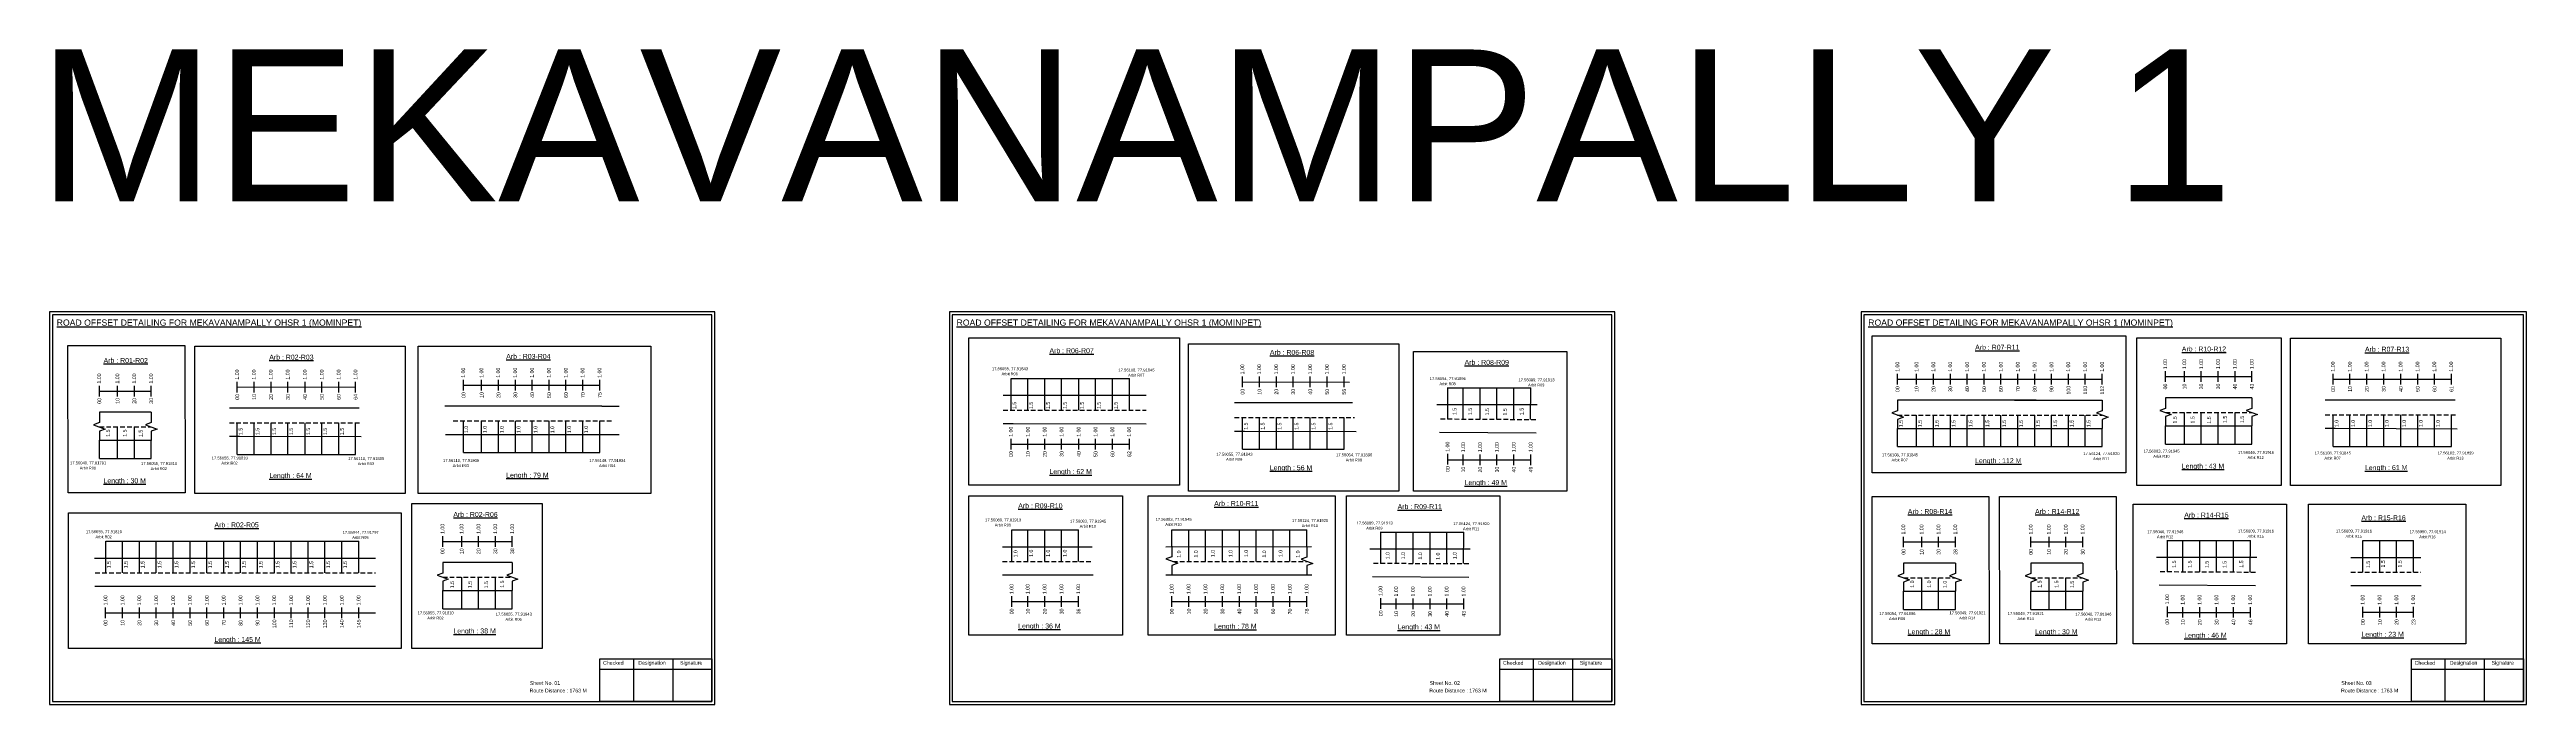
# Model space of a CAD drawing. Header units: inches. Extents: x 1241 to 8862, y 322 to 2472.
# Drawn here: x 4077 to 6074, y 1661 to 2190 of the extents above; entities that cross this region are included whole.
import ezdxf

# ---------------------------------------------------------------- set-up
doc = ezdxf.new("R2010")
doc.units = ezdxf.units.IN
doc.header["$MEASUREMENT"] = 0
doc.linetypes.add('DASHED2', pattern=[0.375, 0.25, -0.125])
doc.layers.add('PDF_Geometry', color=7, linetype='Continuous')
doc.layers.add('PDF_Text', color=5, linetype='Continuous')
doc.styles.add('PDF Arial', font='arial.ttf')
doc.styles.get("Standard").update_dxf_attribs({"font": 'arial.ttf'})

msp = doc.modelspace()

# ---------------------------------------------------------------- linework, layer by layer
at = {"color": 217, "true_color": 0x93278f}
for p, q in [((4117.3, 1909.8), (4117.3, 1918.3)), ((4131.9, 1909.8), (4131.9, 1918.3)), ((4145.5, 1909.8), (4145.5, 1918.3)), ((4159.1, 1909.8), (4159.1, 1918.3)), ((4228.5, 1913), (4228.5, 1921.6)), ((4228.5, 1917.3), (4323.9, 1917.4)), ((4242.1, 1913), (4242.1, 1921.6)), ((4255.7, 1913), (4255.7, 1921.6)), ((4269.3, 1913), (4269.3, 1921.6)), ((4283.1, 1913), (4283.1, 1921.6)), ((4296.7, 1913), (4296.7, 1921.6)), ((4310.3, 1913), (4310.3, 1921.6)), ((4323.9, 1913), (4323.9, 1921.6)), ((4410.9, 1914.6), (4410.9, 1923.1)), ((4410.9, 1918.8), (4520.7, 1918.8)), ((4425.5, 1914.6), (4425.5, 1923.1)), ((4439.1, 1914.6), (4439.1, 1923.1)), ((4452.7, 1914.6), (4452.7, 1923.1)), ((4466.3, 1914.6), (4466.3, 1923.1)), ((4479.9, 1914.6), (4479.9, 1923.1)), ((4493.5, 1914.6), (4493.5, 1923.1)), ((4507.1, 1914.6), (4507.1, 1923.1)), ((4520.7, 1914.6), (4520.7, 1923.1)), ((5039, 1917.2), (5039, 1925.8)), ((5039, 1921.5), (5125.3, 1921.3)), ((5052.6, 1917.2), (5052.6, 1925.8)), ((5066.2, 1917.2), (5066.2, 1925.8)), ((5079.8, 1917.2), (5079.8, 1925.8)), ((5093.6, 1917.2), (5093.6, 1925.8)), ((5107.2, 1917.2), (5107.2, 1925.8)), ((5120.8, 1917.2), (5120.8, 1925.8)), ((5567.1, 1919.3), (5567.1, 1927.9)), ((5567.1, 1923.6), (5732, 1923.6)), ((5582.4, 1919.3), (5582.4, 1927.9)), ((5596, 1919.3), (5596, 1927.9)), ((5609.6, 1919.3), (5609.6, 1927.9)), ((5623.2, 1919.3), (5623.2, 1927.9)), ((5636.8, 1919.3), (5636.8, 1927.9)), ((5650.4, 1919.3), (5650.4, 1927.9)), ((5664, 1919.3), (5664, 1927.9)), ((5677.6, 1919.3), (5677.6, 1927.9)), ((5691.2, 1919.3), (5691.2, 1927.9)), ((5704.8, 1919.3), (5704.8, 1927.9)), ((5718.4, 1919.3), (5718.4, 1927.9)), ((5732, 1919.3), (5732, 1927.9)), ((5783, 1921.4), (5783, 1930)), ((5783, 1925.7), (5852.7, 1925.7)), ((5798.3, 1921.4), (5798.3, 1930)), ((5811.9, 1921.4), (5811.9, 1930)), ((5825.5, 1921.4), (5825.5, 1930)), ((5839.1, 1921.4), (5839.1, 1930)), ((5852.7, 1921.4), (5852.7, 1930)), ((5918.2, 1919.4), (5918.2, 1928)), ((5918.2, 1923.7), (6013.6, 1923.7)), ((5931.8, 1919.4), (5931.8, 1928)), ((5945.4, 1919.4), (5945.4, 1928)), ((5959, 1919.4), (5959, 1928)), ((5972.8, 1919.4), (5972.8, 1928)), ((5986.4, 1919.4), (5986.4, 1928)), ((6000, 1919.4), (6000, 1928)), ((6013.6, 1919.4), (6013.6, 1928)), ((4117.3, 1914.1), (4159.1, 1914.1)), ((4852.3, 1866.9), (4852.3, 1875.5)), ((4852.3, 1871.2), (4947.7, 1871.3)), ((4865.9, 1866.9), (4865.9, 1875.5)), ((4879.5, 1866.9), (4879.5, 1875.5)), ((4893.1, 1866.9), (4893.1, 1875.5)), ((4906.9, 1866.9), (4906.9, 1875.5)), ((4920.5, 1866.9), (4920.5, 1875.5)), ((4934.1, 1866.9), (4934.1, 1875.5)), ((4947.7, 1866.9), (4947.7, 1875.5)), ((5204.4, 1854.8), (5204.4, 1863.4)), ((5204.4, 1858.7), (5271.3, 1858.7)), ((5216.9, 1854.4), (5216.9, 1863)), ((5230.5, 1854.4), (5230.5, 1863)), ((5244.1, 1854.4), (5244.1, 1863)), ((5257.7, 1854.4), (5257.7, 1863)), ((5271.3, 1854.4), (5271.3, 1863)), ((4394.1, 1788.5), (4394.1, 1797)), ((4394.1, 1792.8), (4450.2, 1792.8)), ((4409.4, 1788.5), (4409.4, 1797)), ((4423, 1788.5), (4423, 1797)), ((4436.6, 1788.5), (4436.6, 1797)), ((4450.2, 1788.5), (4450.2, 1797)), ((5571.9, 1788), (5571.9, 1796.5)), ((5571.9, 1792.3), (5613.7, 1792.3)), ((5586.5, 1788), (5586.5, 1796.5)), ((5600.1, 1788), (5600.1, 1796.5)), ((5613.7, 1788), (5613.7, 1796.5)), ((5674.5, 1788), (5674.5, 1796.5)), ((5674.5, 1792.3), (5716.4, 1792.3)), ((5689.2, 1788), (5689.2, 1796.5)), ((5702.8, 1788), (5702.8, 1796.5)), ((5716.4, 1788), (5716.4, 1796.5)), ((4122.3, 1730.8), (4122.3, 1739.3)), ((4136, 1730.8), (4136, 1739.3)), ((4149.6, 1730.8), (4149.6, 1739.3)), ((4163.2, 1730.8), (4163.2, 1739.3)), ((4176.8, 1730.8), (4176.8, 1739.3)), ((4190.4, 1730.8), (4190.4, 1739.3)), ((4204, 1730.8), (4204, 1739.3)), ((4217.6, 1730.8), (4217.6, 1739.3)), ((4231.2, 1730.8), (4231.2, 1739.3)), ((4244.8, 1730.8), (4244.8, 1739.3)), ((4258.4, 1730.8), (4258.4, 1739.3)), ((4272, 1730.8), (4272, 1739.3)), ((4285.6, 1730.8), (4285.6, 1739.3)), ((4299.2, 1730.8), (4299.2, 1739.3)), ((4312.8, 1730.8), (4312.8, 1739.3)), ((4326.4, 1730.8), (4326.4, 1739.3)), ((4852.9, 1739.9), (4852.9, 1748.5)), ((4852.9, 1744.2), (4906.7, 1744.2)), ((4865.9, 1739.9), (4865.9, 1748.5)), ((4879.5, 1739.9), (4879.5, 1748.5)), ((4893.1, 1739.9), (4893.1, 1748.5)), ((4906.7, 1739.9), (4906.7, 1748.5)), ((4982, 1739.9), (4982, 1748.5)), ((4982, 1744.2), (5090.8, 1744.2)), ((4995.6, 1739.9), (4995.6, 1748.5)), ((5009.2, 1739.9), (5009.2, 1748.5)), ((5022.8, 1739.9), (5022.8, 1748.5)), ((5036.4, 1739.9), (5036.4, 1748.5)), ((5050, 1739.9), (5050, 1748.5)), ((5063.6, 1739.9), (5063.6, 1748.5)), ((5077.2, 1739.9), (5077.2, 1748.5)), ((5090.8, 1739.9), (5090.8, 1748.5)), ((5150.4, 1738.4), (5150.4, 1747)), ((5150.4, 1742.3), (5217.3, 1742.3)), ((5162.9, 1738), (5162.9, 1746.6)), ((5176.5, 1738), (5176.5, 1746.6)), ((5190.1, 1738), (5190.1, 1746.6)), ((5203.7, 1738), (5203.7, 1746.6)), ((5217.3, 1738), (5217.3, 1746.6)), ((5784.6, 1731.6), (5784.6, 1740.2)), ((5797.1, 1731.3), (5797.1, 1739.8)), ((5810.7, 1731.3), (5810.7, 1739.8)), ((5824.3, 1731.3), (5824.3, 1739.8)), ((5837.9, 1731.3), (5837.9, 1739.8)), ((5851.5, 1731.3), (5851.5, 1739.8)), ((5942.2, 1731.3), (5942.2, 1739.9)), ((5955.8, 1731.3), (5955.8, 1739.9)), ((5969.4, 1731.3), (5969.4, 1739.9)), ((5983, 1731.3), (5983, 1739.9)), ((4122.4, 1735), (4340, 1735.1)), ((5784.6, 1735.5), (5851.5, 1735.5)), ((5942.2, 1735.6), (5983, 1735.6))]:
    msp.add_line(p, q, dxfattribs=at)
at = {"color": 5}
for p, q in [((4852.3, 1924.2), (4947.7, 1924.2)), ((5204.4, 1916.6), (5271.3, 1916.6)), ((4117.3, 1859.6), (4159.1, 1859.6)), ((4228.5, 1862.9), (4323.9, 1862.9)), ((4410.9, 1864.4), (4520.7, 1864.4)), ((5039, 1867.1), (5120.8, 1867.1)), ((5567.1, 1869.2), (5732, 1869.2)), ((5783, 1871.3), (5852.7, 1871.3)), ((5918.2, 1869.3), (6013.6, 1869.3)), ((4852.9, 1802.2), (4906.7, 1802.2)), ((4982, 1802.2), (5090.8, 1802.2)), ((5150.4, 1800.3), (5217.3, 1800.3)), ((4122.4, 1793), (4326.4, 1793)), ((5784.6, 1793.5), (5851.5, 1793.5)), ((5942.2, 1793.5), (5983, 1793.5)), ((4394.1, 1738.3), (4450.2, 1738.3)), ((5571.9, 1737.8), (5613.7, 1737.8)), ((5674.5, 1737.8), (5716.4, 1737.8))]:
    msp.add_line(p, q, dxfattribs=at)
for p, q in [((4852.3, 1898.6), (4852.3, 1924.2)), ((4865.9, 1898.6), (4865.9, 1924.2)), ((4879.5, 1898.6), (4879.5, 1924.2)), ((4893.1, 1898.6), (4893.1, 1924.2)), ((4906.9, 1898.6), (4906.9, 1924.2)), ((4920.5, 1898.6), (4920.5, 1924.2)), ((4934.1, 1898.6), (4934.1, 1924.2)), ((4947.7, 1898.6), (4947.7, 1924.2)), ((4326.8, 1900.3), (4222.1, 1900.3)), ((4522.3, 1901.8), (4395.7, 1902)), ((4522.3, 1901.8), (4536.3, 1901.8)), ((4961.3, 1910.5), (4845.9, 1910.5)), ((5127.5, 1904.5), (5032.6, 1904.5)), ((5276.6, 1903), (5195.6, 1903)), ((5204.4, 1891.4), (5204.4, 1916.9)), ((5216.9, 1891.4), (5216.9, 1916.6)), ((5230.5, 1891.3), (5230.5, 1916.6)), ((5244.1, 1891.4), (5244.1, 1916.6)), ((5257.7, 1891.1), (5257.7, 1916.6)), ((5271.1, 1891.1), (5271.3, 1916.6)), ((5678.8, 1906.6), (5567.1, 1906.6)), ((5661.4, 1906.6), (5732, 1906.6)), ((5852.7, 1908.7), (5783, 1908.7)), ((6016.5, 1906.7), (5911.8, 1906.7)), ((4159.1, 1897.1), (4117.3, 1897.1)), ((4131.9, 1859.6), (4131.9, 1885.2)), ((4145.5, 1859.6), (4145.5, 1885.2)), ((4222.1, 1877.6), (4230.2, 1877.6)), ((4228.5, 1862.9), (4228.5, 1888.4)), ((4230.2, 1877.6), (4328.5, 1877.3)), ((4242.1, 1862.9), (4242.1, 1888.4)), ((4255.7, 1862.9), (4255.7, 1888.4)), ((4269.3, 1862.9), (4269.3, 1888.4)), ((4283.1, 1862.9), (4283.1, 1888.4)), ((4296.7, 1862.9), (4296.7, 1888.4)), ((4310.3, 1862.9), (4310.3, 1888.4)), ((4323.9, 1862.9), (4323.9, 1888.4)), ((4396.3, 1879.1), (4522.3, 1879.1)), ((4410.9, 1864.4), (4410.9, 1889.9)), ((4425.5, 1864.4), (4425.5, 1889.9)), ((4439.1, 1864.4), (4439.1, 1889.9)), ((4452.7, 1864.4), (4452.7, 1889.9)), ((4466.3, 1864.4), (4466.3, 1889.9)), ((4479.9, 1864.4), (4479.9, 1889.9)), ((4493.5, 1864.4), (4493.5, 1889.9)), ((4507.1, 1864.4), (4507.1, 1889.9)), ((4520.7, 1864.4), (4520.7, 1889.9)), ((4522.3, 1879.1), (4536.5, 1879.1)), ((4845.9, 1887.8), (4854, 1887.8)), ((4854, 1887.8), (4961.3, 1887.5)), ((5039, 1867.1), (5039, 1892.6)), ((5052.6, 1867.1), (5052.6, 1892.6)), ((5066.2, 1867.1), (5066.2, 1892.6)), ((5079.8, 1867.1), (5079.8, 1892.6)), ((5093.6, 1867.1), (5093.6, 1892.6)), ((5107.2, 1867.1), (5107.2, 1892.6)), ((5120.8, 1867.1), (5120.8, 1892.6)), ((5197.8, 1880.8), (5275.6, 1880.3)), ((5567.1, 1883.9), (5732, 1883.9)), ((5567.1, 1869.2), (5567.1, 1883.9)), ((5582.4, 1869.2), (5582.4, 1894.7)), ((5596, 1869.2), (5596, 1894.7)), ((5609.6, 1869.2), (5609.6, 1894.7)), ((5623.2, 1869.2), (5623.2, 1894.7)), ((5636.8, 1869.2), (5636.8, 1894.7)), ((5650.4, 1869.2), (5650.4, 1894.7)), ((5664, 1869.2), (5664, 1894.7)), ((5677.6, 1869.2), (5677.6, 1894.7)), ((5691.2, 1869.2), (5691.2, 1894.7)), ((5704.8, 1869.2), (5704.8, 1894.7)), ((5718.4, 1869.2), (5718.4, 1894.7)), ((5732, 1869.2), (5732, 1883.9)), ((5783, 1886), (5852.7, 1886)), ((5783, 1871.3), (5783, 1886)), ((5798.3, 1871.3), (5798.3, 1896.8)), ((5811.9, 1871.3), (5811.9, 1896.8)), ((5825.5, 1871.3), (5825.5, 1896.8)), ((5839.1, 1871.3), (5839.1, 1896.8)), ((5852.7, 1871.3), (5852.7, 1886)), ((5911.8, 1884), (5919.8, 1884)), ((5918.2, 1869.3), (5918.2, 1894.8)), ((5919.8, 1884), (6018.1, 1883.7)), ((5931.8, 1869.3), (5931.8, 1894.8)), ((5945.4, 1869.3), (5945.4, 1894.8)), ((5959, 1869.3), (5959, 1894.8)), ((5972.8, 1869.3), (5972.8, 1894.8)), ((5986.4, 1869.3), (5986.4, 1894.8)), ((6000, 1869.3), (6000, 1894.8)), ((6013.6, 1869.3), (6013.6, 1894.8)), ((4117.3, 1874.4), (4142.9, 1874.4)), ((4117.3, 1859.6), (4117.3, 1874.4)), ((4142.9, 1874.4), (4159.1, 1874.4)), ((4159.1, 1859.6), (4159.1, 1874.4)), ((4852.9, 1776.6), (4852.9, 1802.2)), ((4865.9, 1776.6), (4865.9, 1802.2)), ((4879.5, 1776.6), (4879.5, 1802.2)), ((4893.1, 1776.6), (4893.1, 1802.2)), ((4906.7, 1776.6), (4906.7, 1802.2)), ((4982, 1788.5), (4982, 1802.2)), ((4995.6, 1776.6), (4995.6, 1802.2)), ((5009.2, 1776.6), (5009.2, 1802.2)), ((5022.8, 1776.6), (5022.8, 1802.2)), ((5036.4, 1776.6), (5036.4, 1802.2)), ((5050, 1776.6), (5050, 1802.2)), ((5063.6, 1776.6), (5063.6, 1802.2)), ((5077.2, 1776.6), (5077.2, 1802.2)), ((5090.8, 1788.5), (5090.8, 1802.2)), ((5150.4, 1775), (5150.4, 1800.6)), ((5162.9, 1775), (5162.9, 1800.3)), ((5176.5, 1774.9), (5176.5, 1800.3)), ((5190.1, 1775), (5190.1, 1800.3)), ((5203.7, 1774.7), (5203.7, 1800.3)), ((5217.1, 1774.8), (5217.3, 1800.3)), ((4113.3, 1779.3), (4340, 1779.3)), ((4122.4, 1767.5), (4122.4, 1793)), ((4136, 1767.5), (4136, 1793)), ((4149.6, 1767.5), (4149.6, 1793)), ((4163.2, 1767.5), (4163.2, 1793)), ((4176.8, 1767.5), (4176.8, 1793)), ((4190.4, 1767.5), (4190.4, 1793)), ((4204, 1767.5), (4204, 1793)), ((4217.6, 1767.5), (4217.6, 1793)), ((4231.2, 1767.5), (4231.2, 1793)), ((4244.8, 1767.5), (4244.8, 1793)), ((4258.4, 1767.5), (4258.4, 1793)), ((4272, 1767.5), (4272, 1793)), ((4285.6, 1767.5), (4285.6, 1793)), ((4299.2, 1767.5), (4299.2, 1793)), ((4312.8, 1767.5), (4312.8, 1793)), ((4326.4, 1767.5), (4326.4, 1793)), ((4845.5, 1788.5), (4917.6, 1788.5)), ((4977, 1788.5), (5094.6, 1788.6)), ((5222.6, 1786.6), (5141.6, 1786.6)), ((5856.7, 1779.8), (5775.8, 1779.8)), ((5784.6, 1768.3), (5784.6, 1793.8)), ((5797.1, 1768.2), (5797.1, 1793.5)), ((5810.7, 1768.2), (5810.7, 1793.5)), ((5824.3, 1768.2), (5824.3, 1793.5)), ((5837.9, 1768), (5837.9, 1793.5)), ((5851.3, 1768), (5851.5, 1793.5)), ((5932.4, 1779.9), (5988.9, 1779.9)), ((5942.2, 1768), (5942.2, 1793.5)), ((5955.8, 1768), (5955.8, 1793.5)), ((5969.4, 1768), (5969.4, 1793.5)), ((5983, 1768), (5983, 1793.5)), ((4450.2, 1775.8), (4394.1, 1775.8)), ((4409.4, 1738.3), (4409.4, 1763.9)), ((4423, 1738.3), (4423, 1763.9)), ((4436.6, 1738.3), (4436.6, 1763.9)), ((4845.5, 1765.8), (4918.6, 1765.8)), ((4977.2, 1765.8), (5094.9, 1765.8)), ((5143.8, 1764.4), (5221.5, 1764)), ((5613.7, 1775.3), (5571.9, 1775.3)), ((5586.5, 1737.8), (5586.5, 1763.4)), ((5600.1, 1737.8), (5600.1, 1763.4)), ((5716.4, 1775.3), (5674.5, 1775.3)), ((5689.2, 1737.8), (5689.2, 1763.4)), ((5702.8, 1737.8), (5702.8, 1763.4)), ((5778, 1757.6), (5855.7, 1757.2)), ((4113.7, 1756.7), (4340, 1756.6)), ((4394.1, 1753.1), (4450.2, 1753.1)), ((4394.1, 1738.3), (4394.1, 1753.1)), ((4450.2, 1738.3), (4450.2, 1753.1)), ((5571.9, 1752.6), (5597.5, 1752.6)), ((5571.9, 1737.8), (5571.9, 1752.6)), ((5597.5, 1752.6), (5613.7, 1752.6)), ((5613.7, 1737.8), (5613.7, 1752.6)), ((5674.5, 1752.6), (5700.1, 1752.6)), ((5674.5, 1737.8), (5674.5, 1752.6)), ((5700.1, 1752.6), (5716.4, 1752.6)), ((5716.4, 1737.8), (5716.4, 1752.6)), ((5932.4, 1757.2), (5989.1, 1757.1))]:
    msp.add_line(p, q)
at = {"linetype": 'DASHED2', "ltscale": 15}
for p, q in [((4845.9, 1898.6), (4961.3, 1898.6)), ((4117.3, 1885.2), (4159.1, 1885.2)), ((4222.1, 1888.4), (4327.5, 1888.4)), ((4402.6, 1889.9), (4531.3, 1889.9)), ((5032.6, 1892.6), (5129.3, 1892.6)), ((5198.6, 1891.6), (5276.8, 1891.1)), ((5567.1, 1894.7), (5732, 1894.7)), ((5783, 1896.8), (5852.7, 1896.8)), ((5911.8, 1894.8), (6017.2, 1894.8)), ((4114, 1767.5), (4340, 1767.5)), ((4394.1, 1763.9), (4450.2, 1763.9)), ((4845.5, 1776.6), (4918.1, 1776.6)), ((4982.8, 1776.6), (5090.8, 1776.6)), ((5144.5, 1775.2), (5222.8, 1774.8)), ((5571.9, 1763.4), (5613.7, 1763.4)), ((5674.5, 1763.4), (5716.4, 1763.4)), ((5778.7, 1768.4), (5857, 1768)), ((5932.5, 1768), (5988.9, 1768))]:
    msp.add_line(p, q, dxfattribs=at)
for points in [[(5546.5, 1958.7), (5751, 1958.7), (5751, 1848.2), (5546.5, 1848.2)], [(5759.9, 1957.1), (5876.2, 1957.1), (5876.2, 1837.9), (5759.9, 1837.9)], [(4091.9, 1950.8), (4186.1, 1950.8), (4186.4, 1832), (4092.1, 1832)], [(4194.2, 1950.4), (4363.9, 1950.4), (4363.9, 1831.5), (4194.2, 1831.5)], [(4374.3, 1950.4), (4561.9, 1950.4), (4561.9, 1831.5), (4374.3, 1831.5)], [(4818.4, 1957), (4988, 1957), (4988, 1838.2), (4818.4, 1838.2)], [(4995.4, 1952.2), (5165, 1952.2), (5165, 1833.3), (4995.4, 1833.3)], [(5176.7, 1946), (5300.5, 1946), (5300.5, 1833.3), (5176.7, 1833.3)], [(5883.9, 1956.7), (6053.5, 1956.7), (6053.5, 1837.9), (5883.9, 1837.9)], [(4369.2, 1823.3), (4474.3, 1823.3), (4474.3, 1706.3), (4369.2, 1706.3)], [(4818.4, 1829.6), (4942.2, 1829.6), (4942.2, 1717), (4818.4, 1717)], [(4962.8, 1829.6), (5113.6, 1829.6), (5113.6, 1717), (4962.8, 1717)], [(5122.7, 1829.6), (5246.5, 1829.6), (5246.5, 1717), (5122.7, 1717)], [(5546.5, 1829), (5640.7, 1829), (5641, 1710.2), (5546.7, 1710.2)], [(5649.1, 1829), (5743.3, 1829), (5743.6, 1710.2), (5649.4, 1710.2)], [(5756.9, 1822.9), (5880.7, 1822.9), (5880.7, 1710.2), (5756.9, 1710.2)], [(5898.4, 1822.9), (6025.1, 1822.9), (6025.1, 1710.2), (5898.4, 1710.2)], [(4092.5, 1815.8), (4360.5, 1815.8), (4360.5, 1706.3), (4092.5, 1706.3)]]:
    msp.add_lwpolyline(points, close=True)
at = {"linetype": 'Continuous'}
for points in [[(5567.1, 1906.6), (5567.1, 1898.1), (5562.3, 1896.4), (5571.8, 1893), (5567.1, 1891.2), (5567.1, 1883.9)], [(5732, 1906.6), (5732, 1898.1), (5727.3, 1896.4), (5736.8, 1893), (5732, 1891.2), (5732, 1883.9)], [(5783, 1908.7), (5783, 1900.1), (5778.5, 1898.5), (5787.5, 1895.2), (5783, 1893.6), (5783, 1886)], [(5852.7, 1908.7), (5852.7, 1900.1), (5848.2, 1898.5), (5857.2, 1895.2), (5852.7, 1893.6), (5852.7, 1886)], [(4117.3, 1897.1), (4117.3, 1888.6), (4112.6, 1886.9), (4122.1, 1883.4), (4117.3, 1881.7), (4117.3, 1874.4)], [(4159.1, 1897), (4159.1, 1888.6), (4154.4, 1886.8), (4163.9, 1883.4), (4159.1, 1881.6), (4159.1, 1874.3)], [(4982, 1788.8), (4982, 1780.4), (4977.2, 1778.6), (4986.7, 1775.2), (4982, 1773.4), (4982, 1766.1)], [(5090.8, 1788.5), (5090.8, 1780.1), (5086.1, 1778.3), (5095.5, 1774.9), (5090.8, 1773.2), (5090.8, 1765.8)], [(4394.1, 1775.8), (4394.1, 1767.1), (4389.6, 1765.5), (4398.6, 1762.2), (4394.1, 1760.6), (4394.1, 1753.1)], [(4450.2, 1775.8), (4450.2, 1767.1), (4445.7, 1765.5), (4454.7, 1762.2), (4450.2, 1760.6), (4450.2, 1753.1)], [(4450.2, 1775.8), (4450.2, 1767.1), (4445.7, 1765.5), (4454.7, 1762.2), (4450.2, 1760.6), (4450.2, 1753.1)], [(5571.9, 1775.3), (5571.9, 1766.8), (5567.2, 1765.1), (5576.7, 1761.7), (5571.9, 1759.9), (5571.9, 1752.6)], [(5613.7, 1775.2), (5613.7, 1766.8), (5609, 1765), (5618.5, 1761.6), (5613.7, 1759.9), (5613.7, 1752.5)], [(5674.5, 1775.3), (5674.5, 1766.8), (5669.8, 1765.1), (5679.3, 1761.7), (5674.5, 1759.9), (5674.5, 1752.6)], [(5716.4, 1775.2), (5716.4, 1766.8), (5711.6, 1765), (5721.1, 1761.6), (5716.4, 1759.9), (5716.4, 1752.5)]]:
    msp.add_lwpolyline(points, dxfattribs=at)
msp.add_lwpolyline([(5032.6, 1881.8), (5040.6, 1881.8), (5130.5, 1881.3)])
at = {"layer": 'PDF_Geometry'}
for points in [[(4077.1, 1977.9), (4077.1, 1661.2), (4613.6, 1661.2), (4613.6, 1977.9)], [(4802.6, 1977.9), (4802.6, 1661.2), (5339.1, 1661.2), (5339.1, 1977.9)], [(5537.6, 1977.9), (5537.6, 1661.2), (6074.1, 1661.2), (6074.1, 1977.9)], [(4079.5, 1975.6), (4079.5, 1663.6), (4611.2, 1663.6), (4611.2, 1975.6)], [(4804.9, 1975.6), (4804.9, 1663.6), (5336.7, 1663.6), (5336.7, 1975.6)], [(5539.9, 1975.6), (5539.9, 1663.6), (6071.7, 1663.6), (6071.7, 1975.6)]]:
    msp.add_lwpolyline(points, close=True, dxfattribs=at)
at = {"layer": 'PDF_Geometry', "color": 242, "true_color": 0xcc1f26}
for points in [[(4611.2, 1663.5), (4520.8, 1663.5), (4520.8, 1698.1), (4611.2, 1698.1)], [(5336.7, 1663.5), (5246.3, 1663.5), (5246.3, 1698.1), (5336.7, 1698.1)], [(6071.7, 1663.5), (5981.3, 1663.5), (5981.3, 1698.1), (6071.7, 1698.1)]]:
    msp.add_lwpolyline(points, close=True, dxfattribs=at)
for points in [[(4547.8, 1698.1), (4547.8, 1663.5)], [(4579.6, 1698.1), (4579.6, 1663.5)], [(5273.3, 1698.1), (5273.3, 1663.5)], [(5305, 1698.1), (5305, 1663.5)], [(6008.3, 1698.1), (6008.3, 1663.5)], [(6040, 1698.1), (6040, 1663.5)], [(4520.8, 1689.7), (4611.2, 1689.7)], [(5246.3, 1689.7), (5336.7, 1689.7)], [(5981.3, 1689.7), (6071.7, 1689.7)]]:
    msp.add_lwpolyline(points, dxfattribs=at)

# ---------------------------------------------------------------- texts
for s, height, p in [('MEKAVANAMPALLY 1', 122.535, (4067.8, 2067.1)), ('Sheet No. 01', 3, (4464.3, 1677)), ('Sheet No. 02', 3, (5189.8, 1677)), ('Sheet No. 03', 3, (5924.8, 1677)), ('Route Distance : 1763 M', 3, (4464.2, 1670.9)), ('Route Distance : 1763 M', 3, (5189.6, 1670.9)), ('Route Distance : 1763 M', 3, (5924.6, 1670.9))]:
    msp.add_text(s, height=height).set_placement(p)
at = {"color": 242, "true_color": 0xcd2027}
for s, height, p in [('%%UROAD OFFSET DETAILING FOR MEKAVANAMPALLY OHSR 1 (MOMINPET)', 5, (4082.9, 1966.8)), ('%%UROAD OFFSET DETAILING FOR MEKAVANAMPALLY OHSR 1 (MOMINPET)', 5, (4808.4, 1966.8)), ('%%UROAD OFFSET DETAILING FOR MEKAVANAMPALLY OHSR 1 (MOMINPET)', 5, (5543.4, 1966.8)), ('%%UArb : R01-R02', 4, (4120.7, 1936.7)), ('%%UArb : R02-R03', 4, (4254.3, 1939.4)), ('%%UArb : R03-R04', 4, (4445.3, 1940)), ('%%UArb : R06-R07', 4, (4883.3, 1944.6)), ('%%UArb : R06-R08', 4, (5061, 1943.2)), ('%%UArb : R08-R09', 4, (5218, 1935.2)), ('%%UArb : R07-R11', 4, (5629.6, 1947.4)), ('%%UArb : R10-R12', 4, (5796.2, 1946)), ('%%UArb : R07-R13', 4, (5943.9, 1945.8)), ('%%ULength : 112 M', 4, (5629.6, 1855.9)), ('%%ULength : 30 M', 4, (4120.7, 1839.7)), ('%%ULength : 64 M', 4, (4254.3, 1843.9)), ('%%ULength : 79 M', 4, (4445.3, 1844.2)), ('%%ULength : 62 M', 4, (4883.3, 1847.1)), ('%%ULength : 56 M', 4, (5061, 1850.2)), ('%%ULength : 49 M', 4, (5218, 1838.2)), ('%%ULength : 43 M', 4, (5796.2, 1851.5)), ('%%ULength : 61 M', 4, (5943.9, 1850.3)), ('%%UArb : R09-R10', 4, (4858.1, 1819.5)), ('%%UArb : R10-R11', 4, (5016.1, 1821.3)), ('%%UArb : R09-R11', 4, (5164, 1818.8)), ('%%UArb : R08-R14', 4, (5575.3, 1814.9)), ('%%UArb : R14-R12', 4, (5677.9, 1814.9)), ('%%UArb : R02-R05', 4, (4210.1, 1804.1)), ('%%UArb : R02-R06', 4, (4402.7, 1812.5)), ('%%UArb : R14-R15', 4, (5798.2, 1812)), ('%%UArb : R15-R16', 4, (5941, 1809.8)), ('%%ULength : 38 M', 4, (4402.7, 1718.5)), ('%%ULength : 36 M', 4, (4858.1, 1722.5)), ('%%ULength : 78 M', 4, (5016.1, 1722.3)), ('%%ULength : 43 M', 4, (5164, 1721.8)), ('%%ULength : 28 M', 4, (5575.3, 1717.9)), ('%%ULength : 30 M', 4, (5677.9, 1717.9)), ('%%ULength : 46 M', 4, (5798.2, 1715)), ('%%ULength : 23 M', 4, (5941, 1715.8)), ('%%ULength : 145 M', 4, (4210.1, 1711.6))]:
    msp.add_text(s, height=height, dxfattribs=at).set_placement(p)
at = {"color": 217, "true_color": 0x93278f}
for s, p in [('1.00', (5568.4, 1929.6)), ('1.00', (5583.8, 1929.6)), ('1.00', (5597.4, 1929.6)), ('1.00', (5611, 1929.6)), ('1.00', (5624.6, 1929.6)), ('1.00', (5638.2, 1929.6)), ('1.00', (5651.8, 1929.6)), ('1.00', (5665.4, 1929.6)), ('1.00', (5679, 1929.6)), ('1.00', (5692.6, 1929.6)), ('1.00', (5706.2, 1929.6)), ('1.00', (5719.8, 1929.6)), ('1.00', (5733.4, 1929.6)), ('1.00', (5784.3, 1931.7)), ('1.00', (5799.7, 1931.7)), ('1.00', (5813.3, 1931.7)), ('1.00', (5826.9, 1931.7)), ('1.00', (5840.5, 1931.7)), ('1.00', (5854.1, 1931.7)), ('1.00', (5919.5, 1929.7)), ('1.00', (5933.1, 1929.7)), ('1.00', (5946.7, 1929.7)), ('1.00', (5960.3, 1929.7)), ('1.00', (5974.1, 1929.7)), ('1.00', (5987.7, 1929.7)), ('1.00', (6001.3, 1929.7)), ('1.00', (6014.9, 1929.7)), ('1.00', (4118.6, 1920.1)), ('1.00', (4133.3, 1920.1)), ('1.00', (4146.9, 1920.1)), ('1.00', (4160.5, 1920.1)), ('1.00', (4229.8, 1923.3)), ('1.00', (4243.4, 1923.3)), ('1.00', (4257, 1923.3)), ('1.00', (4270.6, 1923.3)), ('1.00', (4284.5, 1923.3)), ('1.00', (4298.1, 1923.3)), ('1.00', (4311.7, 1923.3)), ('1.00', (4325.3, 1923.3)), ('1.00', (4412.2, 1924.8)), ('1.00', (4426.8, 1924.8)), ('1.00', (4440.4, 1924.8)), ('1.00', (4454, 1924.8)), ('1.00', (4467.6, 1924.8)), ('1.00', (4481.2, 1924.8)), ('1.00', (4494.8, 1924.8)), ('1.00', (4508.4, 1924.8)), ('1.00', (4522, 1924.8)), ('1.00', (5040.3, 1927.5)), ('1.00', (5053.9, 1927.5)), ('1.00', (5067.5, 1927.5)), ('1.00', (5081.1, 1927.5)), ('1.00', (5094.9, 1927.5)), ('1.00', (5108.5, 1927.5)), ('1.00', (5122.1, 1927.5)), ('00', (5568.5, 1913.3)), ('10', (5583.9, 1913.3)), ('20', (5597.5, 1913.3)), ('30', (5611.1, 1913.3)), ('40', (5624.7, 1913.3)), ('50', (5638.3, 1913.3)), ('60', (5651.9, 1913.3)), ('70', (5665.5, 1913.3)), ('80', (5679.1, 1913.3)), ('90', (5692.7, 1913.3)), ('100', (5706.3, 1911.3)), ('110', (5719.9, 1911.3)), ('112', (5733.5, 1911.3)), ('00', (5784.4, 1915.4)), ('10', (5799.8, 1915.4)), ('20', (5813.4, 1915.4)), ('30', (5827, 1915.4)), ('40', (5840.6, 1915.4)), ('43', (5854.2, 1915.4)), ('00', (5919.7, 1913.4)), ('10', (5933.3, 1913.4)), ('20', (5946.9, 1913.4)), ('30', (5960.5, 1913.4)), ('40', (5974.3, 1913.4)), ('50', (5987.9, 1913.4)), ('60', (6001.5, 1913.4)), ('61', (6015.1, 1913.4)), ('00', (4118.8, 1903.8)), ('10', (4133.4, 1903.8)), ('20', (4147, 1903.8)), ('30', (4160.6, 1903.8)), ('00', (4230, 1907)), ('10', (4243.6, 1907)), ('20', (4257.2, 1907)), ('30', (4270.8, 1907)), ('40', (4284.6, 1907)), ('50', (4298.2, 1907)), ('60', (4311.8, 1907)), ('64', (4325.4, 1907)), ('00', (4412.4, 1908.5)), ('10', (4427, 1908.5)), ('20', (4440.6, 1908.5)), ('30', (4454.2, 1908.5)), ('40', (4467.8, 1908.5)), ('50', (4481.4, 1908.5)), ('60', (4495, 1908.5)), ('70', (4508.6, 1908.5)), ('75', (4522.2, 1908.5)), ('00', (5040.5, 1911.2)), ('10', (5054.1, 1911.2)), ('20', (5067.7, 1911.2)), ('30', (5081.3, 1911.2)), ('40', (5095.1, 1911.2)), ('50', (5108.7, 1911.2)), ('56', (5122.3, 1911.2)), ('1.00', (4853.7, 1877.2)), ('1.00', (4867.3, 1877.2)), ('1.00', (4880.9, 1877.2)), ('1.00', (4894.5, 1877.2)), ('1.00', (4908.3, 1877.2)), ('1.00', (4921.9, 1877.2)), ('1.00', (4935.5, 1877.2)), ('1.00', (4949.1, 1877.2)), ('00', (4853.8, 1860.9)), ('10', (4867.4, 1860.9)), ('20', (4881, 1860.9)), ('30', (4894.6, 1860.9)), ('40', (4908.4, 1860.9)), ('50', (4922, 1860.9)), ('60', (4935.6, 1860.9)), ('62', (4949.2, 1860.9)), ('1.00', (5205.7, 1865.1)), ('1.00', (5218.3, 1864.7)), ('1.00', (5231.9, 1864.7)), ('1.00', (5245.5, 1864.7)), ('1.00', (5259.1, 1864.7)), ('1.00', (5272.7, 1864.7)), ('00', (5205.9, 1848.8)), ('10', (5218.4, 1848.4)), ('20', (5232, 1848.4)), ('30', (5245.6, 1848.4)), ('40', (5259.2, 1848.4)), ('49', (5272.8, 1848.4)), ('1.00', (4395.4, 1798.8)), ('1.00', (4410.8, 1798.8)), ('1.00', (4424.4, 1798.8)), ('1.00', (4438, 1798.8)), ('1.00', (4451.6, 1798.8)), ('1.00', (5573.2, 1798.3)), ('1.00', (5587.9, 1798.3)), ('1.00', (5601.5, 1798.3)), ('1.00', (5615.1, 1798.3)), ('1.00', (5675.9, 1798.3)), ('1.00', (5690.5, 1798.3)), ('1.00', (5704.1, 1798.3)), ('1.00', (5717.7, 1798.3)), ('00', (4395.5, 1782.5)), ('10', (4410.9, 1782.5)), ('20', (4424.5, 1782.5)), ('30', (4438.1, 1782.5)), ('38', (4451.7, 1782.5)), ('00', (5573.4, 1782)), ('10', (5588, 1782)), ('20', (5601.6, 1782)), ('28', (5615.2, 1782)), ('00', (5676, 1782)), ('10', (5690.6, 1782)), ('20', (5704.2, 1782)), ('30', (5717.8, 1782)), ('1.00', (4854.2, 1750.2)), ('1.00', (4867.2, 1750.2)), ('1.00', (4880.8, 1750.2)), ('1.00', (4894.4, 1750.2)), ('1.00', (4908, 1750.2)), ('1.00', (4983.3, 1750.2)), ('1.00', (4996.9, 1750.2)), ('1.00', (5010.5, 1750.2)), ('1.00', (5024.1, 1750.2)), ('1.00', (5037.7, 1750.2)), ('1.00', (5051.3, 1750.2)), ('1.00', (5064.9, 1750.2)), ('1.00', (5078.5, 1750.2)), ('1.00', (5092.1, 1750.2)), ('1.00', (4123.7, 1741.1)), ('1.00', (4137.4, 1741.1)), ('1.00', (4151, 1741.1)), ('1.00', (4164.6, 1741.1)), ('1.00', (4178.2, 1741.1)), ('1.00', (4191.8, 1741.1)), ('1.00', (4205.4, 1741.1)), ('1.00', (4219, 1741.1)), ('1.00', (4232.6, 1741.1)), ('1.00', (4246.2, 1741.1)), ('1.00', (4259.8, 1741.1)), ('1.00', (4273.4, 1741.1)), ('1.00', (4287, 1741.1)), ('1.00', (4300.6, 1741.1)), ('1.00', (4314.2, 1741.1)), ('1.00', (4327.8, 1741.1)), ('00', (4854.3, 1733.9)), ('10', (4867.4, 1733.9)), ('20', (4881, 1733.9)), ('30', (4894.6, 1733.9)), ('36', (4908.2, 1733.9)), ('00', (4983.5, 1733.9)), ('10', (4997.1, 1733.9)), ('20', (5010.7, 1733.9)), ('30', (5024.3, 1733.9)), ('40', (5037.9, 1733.9)), ('50', (5051.5, 1733.9)), ('60', (5065.1, 1733.9)), ('70', (5078.7, 1733.9)), ('78', (5092.3, 1733.9)), ('1.00', (5151.7, 1748.7)), ('1.00', (5164.2, 1748.3)), ('1.00', (5177.8, 1748.3)), ('1.00', (5191.4, 1748.3)), ('1.00', (5205, 1748.3)), ('1.00', (5218.6, 1748.3)), ('1.00', (5785.9, 1741.9)), ('1.00', (5798.4, 1741.6)), ('1.00', (5812, 1741.6)), ('1.00', (5825.6, 1741.6)), ('1.00', (5839.2, 1741.6)), ('1.00', (5852.8, 1741.6)), ('1.00', (5943.5, 1741.6)), ('1.00', (5957.1, 1741.6)), ('1.00', (5970.7, 1741.6)), ('1.00', (5984.3, 1741.6)), ('00', (4123.8, 1724.7)), ('10', (4137.5, 1724.7)), ('20', (4151.1, 1724.7)), ('30', (4164.7, 1724.7)), ('40', (4178.3, 1724.7)), ('50', (4191.9, 1724.7)), ('60', (4205.5, 1724.7)), ('70', (4219.1, 1724.7)), ('80', (4232.7, 1724.7)), ('90', (4246.3, 1724.7)), ('100', (4259.9, 1722.8)), ('110', (4273.5, 1722.8)), ('120', (4287.1, 1722.8)), ('130', (4300.7, 1722.8)), ('140', (4314.3, 1722.8)), ('145', (4327.9, 1722.8)), ('00', (5151.9, 1732.4)), ('10', (5164.4, 1732)), ('20', (5178, 1732)), ('30', (5191.6, 1732)), ('40', (5205.2, 1732)), ('43', (5218.8, 1732)), ('00', (5786, 1725.6)), ('10', (5798.6, 1725.2)), ('20', (5812.2, 1725.2)), ('30', (5825.8, 1725.2)), ('40', (5839.4, 1725.2)), ('46', (5853, 1725.2)), ('00', (5943.7, 1725.3)), ('10', (5957.3, 1725.3)), ('20', (5970.9, 1725.3)), ('23', (5984.5, 1725.3))]:
    msp.add_text(s, height=3, rotation=90, dxfattribs=at).set_placement(p)
at = {"color": 5}
for s, height, p in [('17.56055, 77.91843', 2.34, (4836.9, 1930.9)), ('Arbit R06', 2.25, (4844.7, 1926.8)), ('17.56108, 77.91845', 2.34, (4938.9, 1929.9)), ('Arbit R07', 2.25, (4946.7, 1925.8)), ('17.56054, 77.91896', 2.34, (5189.9, 1922.9)), ('Arbit R08', 2.25, (5197.7, 1918.8)), ('17.56089, 77.91913', 2.34, (5261.4, 1921.9)), ('Arbit R09', 2.25, (5269.2, 1917.8)), ('17.56040, 77.91791', 2.34, (4093.7, 1854.9)), ('17.56055, 77.91810', 2.34, (4207.9, 1858.9)), ('17.56110, 77.91805', 2.34, (4317.9, 1858.4)), ('17.56110, 77.91805', 2.34, (4394.4, 1856.9)), ('17.56148, 77.91834', 2.34, (4512.4, 1856.9)), ('17.56055, 77.91843', 2.34, (5017.9, 1861.9)), ('Arbit R06', 2.25, (5025.7, 1857.8)), ('17.56054, 77.91896', 2.34, (5114.4, 1861.4)), ('Arbit R08', 2.25, (5122.2, 1857.3)), ('17.56108, 77.91845', 2.34, (5554.4, 1861.4)), ('Arbit R07', 2.25, (5562.2, 1857.3)), ('17.56124, 77.91920', 2.34, (5716.9, 1862.4)), ('Arbit R11', 2.25, (5724.7, 1858.3)), ('17.56083, 77.91945', 2.34, (5765.4, 1864.4)), ('Arbit R10', 2.25, (5773.2, 1860.3)), ('17.56046, 77.91946', 2.34, (5841.4, 1863.4)), ('Arbit R12', 2.25, (5849.2, 1859.3)), ('17.56108, 77.91845', 2.34, (5903.4, 1862.9)), ('Arbit R07', 2.25, (5911.2, 1858.8)), ('17.56102, 77.91899', 2.34, (6002.4, 1862.9)), ('Arbit R13', 2.25, (6010.2, 1858.8)), ('Arbit R01', 2.25, (4101.5, 1850.8)), ('17.56055, 77.91810', 2.34, (4150.9, 1854.4)), ('Arbit R02', 2.25, (4158.7, 1850.3)), ('Arbit R02', 2.25, (4215.7, 1854.8)), ('Arbit R03', 2.25, (4325.7, 1854.3)), ('Arbit R03', 2.25, (4402.2, 1852.8)), ('Arbit R04', 2.25, (4520.2, 1852.8)), ('17.56055, 77.91810', 2.34, (4106.4, 1799.4)), ('Arbit R02', 2.25, (4114.2, 1795.3)), ('17.55944, 77.91797', 2.34, (4313.4, 1798.9)), ('17.56089, 77.91913', 2.34, (4831.4, 1808.9)), ('Arbit R09', 2.25, (4839.2, 1804.8)), ('17.56083, 77.91945', 2.34, (4899.9, 1807.9)), ('Arbit R10', 2.25, (4907.7, 1803.8)), ('17.56083, 77.91945', 2.34, (4968.9, 1809.4)), ('Arbit R10', 2.25, (4976.7, 1805.3)), ('17.56124, 77.91920', 2.34, (5078.9, 1808.4)), ('Arbit R11', 2.25, (5086.7, 1804.3)), ('17.56089, 77.91913', 2.34, (5130.9, 1806.4)), ('Arbit R09', 2.25, (5138.7, 1802.3)), ('17.56124, 77.91920', 2.34, (5208.9, 1805.9)), ('Arbit R11', 2.25, (5216.7, 1801.8)), ('17.56046, 77.91946', 2.34, (5768.4, 1799.4)), ('Arbit R12', 2.25, (5776.2, 1795.3)), ('17.56009, 77.91916', 2.34, (5841.4, 1799.9)), ('Arbit R15', 2.25, (5849.2, 1795.8)), ('17.56009, 77.91916', 2.34, (5920.4, 1799.9)), ('Arbit R15', 2.25, (5928.2, 1795.8)), ('17.55990, 77.91914', 2.34, (5979.9, 1799.4)), ('Arbit R16', 2.25, (5987.7, 1795.3)), ('Arbit R05', 2.25, (4321.2, 1794.8)), ('17.56055, 77.91810', 2.34, (4373.9, 1733.9)), ('Arbit R02', 2.25, (4381.7, 1729.8)), ('17.56055, 77.91843', 2.34, (4436.9, 1732.9)), ('Arbit R06', 2.25, (4444.7, 1728.8)), ('17.56054, 77.91896', 2.34, (5552.4, 1733.4)), ('Arbit R08', 2.25, (5560.2, 1729.3)), ('17.56049, 77.91921', 2.34, (5608.9, 1733.9)), ('Arbit R14', 2.25, (5616.7, 1729.8)), ('17.56049, 77.91921', 2.34, (5655.9, 1733.4)), ('Arbit R14', 2.25, (5663.7, 1729.3)), ('17.56046, 77.91946', 2.34, (5710.4, 1732.9)), ('Arbit R12', 2.25, (5718.2, 1728.8))]:
    msp.add_text(s, height=height, dxfattribs=at).set_placement(p)
for s, p in [('1.5', (4856.5, 1899.6)), ('1.5', (4870, 1899.6)), ('1.5', (4883.6, 1899.6)), ('1.5', (4897.2, 1899.6)), ('1.5', (4911, 1899.6)), ('1.5', (4924.6, 1899.6)), ('1.5', (4938.2, 1899.6)), ('1.5', (5211.4, 1894.7)), ('1.5', (5223.9, 1894.7)), ('1.5', (5237.7, 1894.5)), ('1.5', (5252, 1894.3)), ('1.5', (5265.5, 1894.7)), ('1.5', (4125.8, 1877.2)), ('1.5', (4139.4, 1877.2)), ('1.5', (4152.1, 1877)), ('1.5', (4232.7, 1878.6)), ('1.5', (4246.2, 1878.6)), ('1.5', (4259.8, 1878.6)), ('1.5', (4273.4, 1878.6)), ('1.5', (4287.2, 1878.6)), ('1.5', (4300.8, 1878.6)), ('1.5', (4314.4, 1878.6)), ('1.0', (4414.5, 1880.2)), ('1.0', (4429.6, 1880.1)), ('1.0', (4443.2, 1880.1)), ('1.0', (4456.8, 1880.1)), ('1.0', (4470.4, 1880.1)), ('1.0', (4484, 1880.1)), ('1.0', (4497.6, 1880.1)), ('1.0', (4511.2, 1880.1)), ('1.5', (5043.2, 1882.8)), ('1.5', (5056.7, 1882.8)), ('1.5', (5070.3, 1882.8)), ('1.5', (5083.9, 1882.8)), ('1.5', (5097.7, 1882.8)), ('1.5', (5111.3, 1882.8)), ('1.5', (5571.2, 1884.9)), ('1.5', (5586.5, 1884.9)), ('1.5', (5600.1, 1884.9)), ('1.5', (5613.7, 1884.9)), ('1.5', (5627.3, 1884.9)), ('1.5', (5640.9, 1884.9)), ('1.5', (5654.5, 1884.9)), ('1.5', (5668.1, 1884.9)), ('1.5', (5681.7, 1884.9)), ('1.5', (5695.7, 1884.9)), ('1.5', (5708.9, 1884.9)), ('1.5', (5722.5, 1884.9)), ('1.5', (5792.1, 1887.9)), ('1.5', (5806.4, 1887.9)), ('1.5', (5819.7, 1887.8)), ('1.5', (5832.5, 1888.3)), ('1.5', (5846.3, 1888.3)), ('1.0', (5922.4, 1885)), ('1.0', (5935.9, 1885)), ('1.0', (5949.5, 1885)), ('1.0', (5963.1, 1885)), ('1.0', (5976.9, 1885)), ('1.0', (5990.5, 1885)), ('1.0', (6004.1, 1885)), ('1.0', (4857.5, 1779.8)), ('1.0', (4870, 1780.3)), ('1.0', (4883.6, 1780.3)), ('1.0', (4897.2, 1780.3)), ('1.0', (4989.1, 1779.6)), ('1.0', (5002.9, 1779.7)), ('1.0', (5016.5, 1780)), ('1.0', (5030.8, 1780)), ('1.0', (5043.4, 1780.1)), ('1.0', (5057.9, 1779.7)), ('1.0', (5071, 1780.1)), ('1.0', (5085.1, 1779.6)), ('1.0', (5157.4, 1778.3)), ('1.0', (5169.9, 1778.3)), ('1.0', (5183.7, 1778.1)), ('1.0', (5198, 1777.9)), ('1.0', (5211.5, 1778.4)), ('1.5', (5959.9, 1771.7)), ('1.5', (5973.5, 1771.7)), ('1.5', (4126.5, 1771.1)), ('1.5', (4140.1, 1771.1)), ('1.5', (4153.7, 1771.1)), ('1.5', (4167.3, 1771.1)), ('1.5', (4180.9, 1771.1)), ('1.5', (4194.5, 1771.1)), ('1.5', (4208.1, 1771.1)), ('1.5', (4221.7, 1771.1)), ('1.5', (4235.3, 1771.1)), ('1.5', (4248.9, 1771.1)), ('1.5', (4262.5, 1771.1)), ('1.5', (4276.1, 1771.1)), ('1.5', (4289.7, 1771.1)), ('1.5', (4303.3, 1771.1)), ('1.5', (4316.9, 1771.1)), ('1.5', (4403.2, 1755)), ('1.5', (4417.5, 1755)), ('1.5', (4430.7, 1754.9)), ('1.5', (4443.6, 1755.4)), ('1.0', (5580.4, 1755.4)), ('1.0', (5594, 1755.4)), ('1.0', (5606.7, 1755.2)), ('1.5', (5683.1, 1755.4)), ('1.5', (5696.6, 1755.4)), ('1.5', (5709.3, 1755.2)), ('1.5', (5791.5, 1771.5)), ('1.5', (5804.1, 1771.5)), ('1.5', (5817.8, 1771.3)), ('1.5', (5832.2, 1771.2)), ('1.5', (5845.7, 1771.6)), ('1.5', (5947.9, 1771.3))]:
    msp.add_text(s, height=3, rotation=90).set_placement(p)
at = {"layer": 'PDF_Text', "color": 7, "attachment_point": 7, "style": 'PDF Arial'}
for s, insert, char_height in [('Checked', (4523.4, 1693.2), 3), ('Designation', (4551.8, 1692.4), 3.001), ('Signature', (4585.5, 1692.4), 3), ('Checked', (5248.9, 1693.2), 3), ('Designation', (5277.3, 1692.4), 3.001), ('Signature', (5311, 1692.4), 3), ('Checked', (5983.9, 1693.2), 3), ('Designation', (6012.3, 1692.4), 3.001), ('Signature', (6046, 1692.4), 3)]:
    msp.add_mtext(s, dxfattribs=dict(at, insert=insert, char_height=char_height))

doc.saveas('drawing.dxf')
